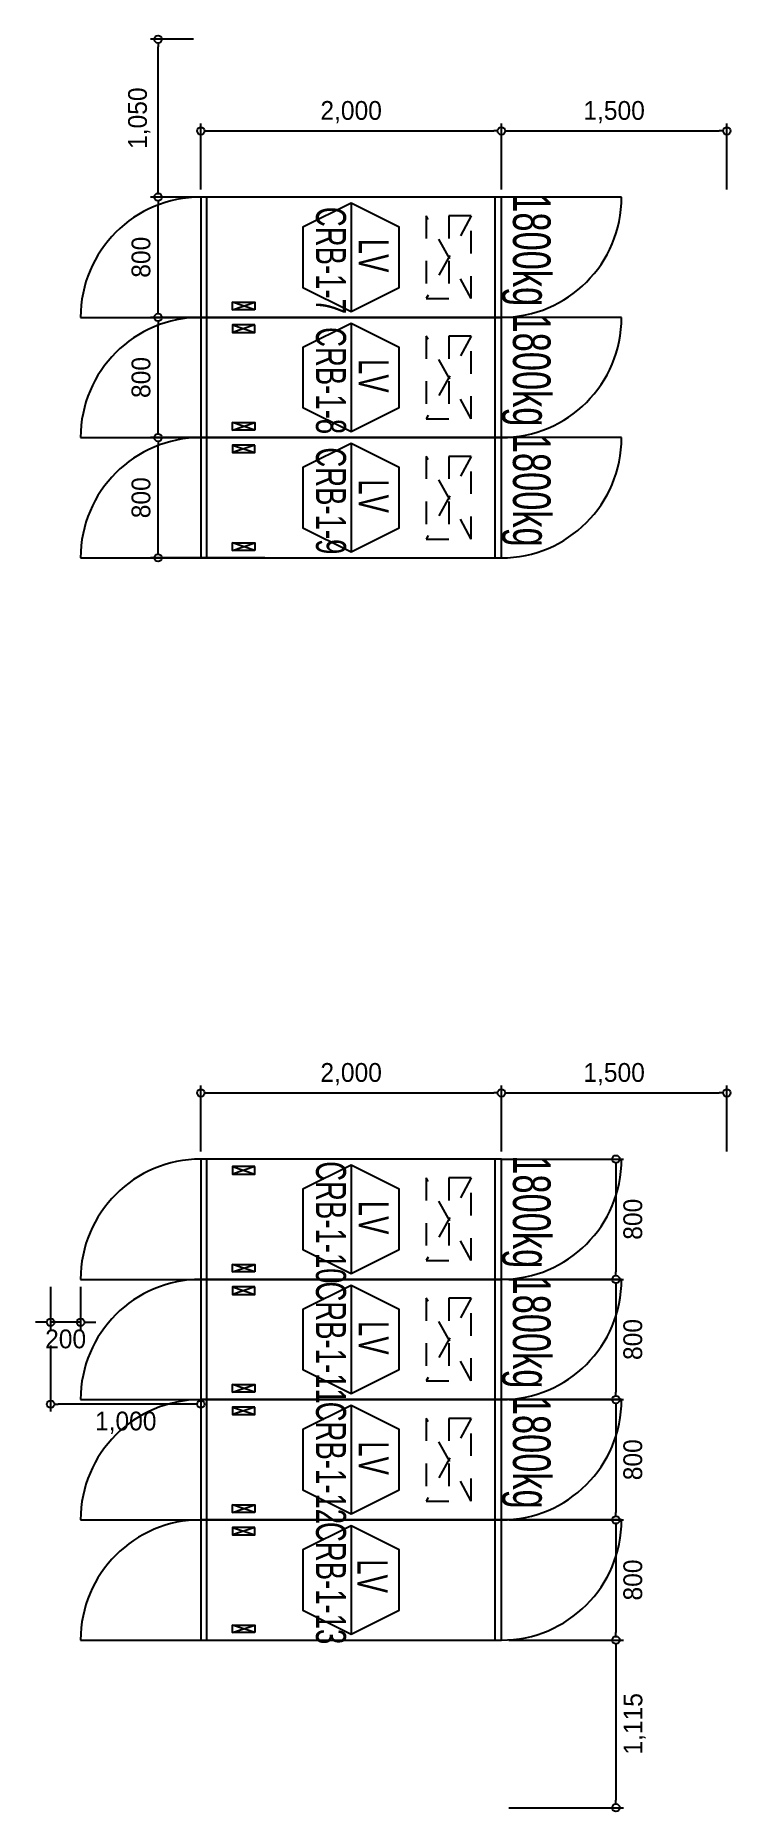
# Model space of a CAD drawing. Header units: millimetres. Extents: x 89978 to 501025, y -351975 to 835730.
# Drawn here: x 136704 to 141329, y 823915 to 835730 of the extents above; entities that cross this region are included whole.
import ezdxf
from ezdxf.enums import TextEntityAlignment as Align

# ---------------------------------------------------------------- set-up
doc = ezdxf.new("R2010")
doc.units = ezdxf.units.MM
doc.header["$LTSCALE"] = 150
doc.linetypes.add('D1', pattern=[3, 1, -1, 1])
doc.layers.get('Defpoints').update_dxf_attribs({"color": 150})
for name, color, linetype in [('------00 Switch Gear', 3, 'Continuous'), ('------00 Switch Gear_Number', 1, 'Continuous'), ('-----36 Dimension', 1, 'Continuous'), ('20251030_전기하중검토', 241, 'Continuous')]:
    doc.layers.add(name, color=color, linetype=linetype)
doc.layers.add('NOPLOT', color=191, linetype='Continuous', plot=False)
doc.styles.add('ELEC', font='')
doc.styles.get('ELEC').set_extended_font_data('Dotum')
doc.dimstyles.new('ELEC', dxfattribs={"dimscale": 100, "dimtxt": 2, "dimasz": 1, "dimexe": 2, "dimexo": 1, "dimgap": 1, "dimtad": 1, "dimdec": 0, "dimrnd": 0.25, "dimzin": 9, "dimdsep": 32, "dimlunit": 6, "dimtxsty": 'ELEC', "dimblk": 'Z_DOT', "dimcen": 3, "dimclrd": 7, "dimclre": 7, "dimclrt": 3, "dimadec": 0, "dimazin": 0, "dimtfac": 1, "dimtdec": 0, "dimtix": 1, "dimtmove": 2, "dimatfit": 1, "dimfxl": 1, "dimarcsym": 0})

msp = doc.modelspace()

# ---------------------------------------------------------------- texts
at = {"layer": '------00 Switch Gear_Number', "color": 0, "style": 'ELEC', "width": 0.7}
for s, p in [('CRB-1-7', (138670.1, 834234.2)), ('LV', (138954.8, 834266)), ('CRB-1-8', (138670.1, 833434.2)), ('LV', (138954.8, 833466)), ('CRB-1-9', (138670.1, 832634.2)), ('LV', (138954.8, 832666)), ('CRB-1-10', (138670.1, 827834.2)), ('LV', (138954.8, 827866)), ('CRB-1-11', (138670.1, 827034.2)), ('LV', (138954.8, 827066)), ('CRB-1-12', (138670.1, 826234.2)), ('LV', (138954.8, 826266)), ('CRB-1-13', (138670.1, 825434.2)), ('LV', (138946.3, 825481))]:
    msp.add_text(s, height=200, rotation=270, dxfattribs=at).set_placement(p, align=Align.MIDDLE_CENTER)
at = {"layer": '20251030_전기하중검토', "style": 'ELEC', "width": 0.7}
for p in [(139975, 834305), (139975, 833505), (139975, 832705), (139975, 827905), (139975, 827105), (139975, 826305)]:
    msp.add_text('1800kg', height=250, rotation=270, dxfattribs=at).set_placement(p, align=Align.MIDDLE)

# ---------------------------------------------------------------- blocks, each defined once
blk = doc.blocks.new('_DOTBLANK')
at = {"color": 0, "linetype": 'ByBlock'}
blk.add_line((-0.5, 0), (-1, 0), dxfattribs=at)
blk.add_circle((0, 0), 0.5, dxfattribs=at)
blk = doc.blocks.new('*D33')
at = {"layer": '-----36 Dimension', "color": 0, "lineweight": -2, "transparency": 16777216}
for p, q in [((139856, 826655), (140616, 826655)), ((140566, 826605), (140566, 825905)), ((139854, 825855), (140616, 825855))]:
    blk.add_line(p, q, dxfattribs=at)
at = {"layer": 'Defpoints', "color": 0, "transparency": 16777216}
for p in [(139806, 826655), (139804, 825855), (140566, 825855)]:
    blk.add_point(p, dxfattribs=at)
at = {"layer": '-----36 Dimension', "color": 0, "lineweight": -2, "transparency": 16777216, "xscale": 50, "yscale": 50, "zscale": 50}
for p, rotation in [((140566, 826655), 90), ((140566, 825855), 270)]:
    blk.add_blockref('_DOTBLANK', p, dxfattribs=dict(at, rotation=rotation))
at = {"layer": '-----36 Dimension', "color": 0, "transparency": 16777216, "insert": (140679, 826255), "char_height": 125, "attachment_point": 5, "rotation": 90, "style": 'ELEC'}
blk.add_mtext('800', dxfattribs=at)
blk = doc.blocks.new('Z_DOT')
for p, q in [((-2, 0), (2, 0)), ((0, -2), (0, 2))]:
    blk.add_line(p, q)
for radius in [2.5, 1.25]:
    blk.add_circle((0, 0), radius)
blk = doc.blocks.new('*D34')
at = {"layer": '-----36 Dimension', "color": 0, "lineweight": -2, "transparency": 16777216}
for p, q in [((139856, 827455), (140616, 827455)), ((140566, 827405), (140566, 826705)), ((139854, 826655), (140616, 826655))]:
    blk.add_line(p, q, dxfattribs=at)
at = {"layer": 'Defpoints', "color": 0, "transparency": 16777216}
for p in [(139806, 827455), (139804, 826655), (140566, 826655)]:
    blk.add_point(p, dxfattribs=at)
at = {"layer": '-----36 Dimension', "color": 0, "lineweight": -2, "transparency": 16777216, "xscale": 50, "yscale": 50, "zscale": 50}
for p, rotation in [((140566, 827455), 90), ((140566, 826655), 270)]:
    blk.add_blockref('_DOTBLANK', p, dxfattribs=dict(at, rotation=rotation))
at = {"layer": '-----36 Dimension', "color": 0, "transparency": 16777216, "insert": (140679, 827055), "char_height": 125, "attachment_point": 5, "rotation": 90, "style": 'ELEC'}
blk.add_mtext('800', dxfattribs=at)
blk = doc.blocks.new('*D35')
at = {"layer": '-----36 Dimension', "color": 0, "lineweight": -2, "transparency": 16777216}
for p, q in [((139856, 828255), (140616, 828255)), ((140566, 828205), (140566, 827505)), ((139854, 827455), (140616, 827455))]:
    blk.add_line(p, q, dxfattribs=at)
at = {"layer": 'Defpoints', "color": 0, "transparency": 16777216}
for p in [(139806, 828255), (139804, 827455), (140566, 827455)]:
    blk.add_point(p, dxfattribs=at)
at = {"layer": '-----36 Dimension', "color": 0, "lineweight": -2, "transparency": 16777216, "xscale": 50, "yscale": 50, "zscale": 50}
for p, rotation in [((140566, 828255), 90), ((140566, 827455), 270)]:
    blk.add_blockref('_DOTBLANK', p, dxfattribs=dict(at, rotation=rotation))
at = {"layer": '-----36 Dimension', "color": 0, "transparency": 16777216, "insert": (140679, 827855), "char_height": 125, "attachment_point": 5, "rotation": 90, "style": 'ELEC'}
blk.add_mtext('800', dxfattribs=at)
blk = doc.blocks.new('*D36')
at = {"layer": '-----36 Dimension', "color": 0, "lineweight": -2, "transparency": 16777216}
for p, q in [((138231, 834655), (137469, 834655)), ((137519, 833905), (137519, 834605)), ((138229, 833855), (137469, 833855))]:
    blk.add_line(p, q, dxfattribs=at)
at = {"layer": 'Defpoints', "color": 0, "transparency": 16777216}
for p in [(137519, 834655), (138281, 834655), (138279, 833855)]:
    blk.add_point(p, dxfattribs=at)
at = {"layer": '-----36 Dimension', "color": 0, "lineweight": -2, "transparency": 16777216, "xscale": 50, "yscale": 50, "zscale": 50}
for p, rotation in [((137519, 834655), 90), ((137519, 833855), 270)]:
    blk.add_blockref('_DOTBLANK', p, dxfattribs=dict(at, rotation=rotation))
at = {"layer": '-----36 Dimension', "color": 0, "transparency": 16777216, "insert": (137406, 834255), "char_height": 125, "attachment_point": 5, "rotation": 90, "style": 'ELEC'}
blk.add_mtext('800', dxfattribs=at)
blk = doc.blocks.new('*D37')
at = {"layer": '-----36 Dimension', "color": 0, "lineweight": -2, "transparency": 16777216}
for p, q in [((138231, 833855), (137469, 833855)), ((137519, 833105), (137519, 833805)), ((138229, 833055), (137469, 833055))]:
    blk.add_line(p, q, dxfattribs=at)
at = {"layer": 'Defpoints', "color": 0, "transparency": 16777216}
for p in [(137519, 833855), (138281, 833855), (138279, 833055)]:
    blk.add_point(p, dxfattribs=at)
at = {"layer": '-----36 Dimension', "color": 0, "lineweight": -2, "transparency": 16777216, "xscale": 50, "yscale": 50, "zscale": 50}
for p, rotation in [((137519, 833855), 90), ((137519, 833055), 270)]:
    blk.add_blockref('_DOTBLANK', p, dxfattribs=dict(at, rotation=rotation))
at = {"layer": '-----36 Dimension', "color": 0, "transparency": 16777216, "insert": (137406, 833455), "char_height": 125, "attachment_point": 5, "rotation": 90, "style": 'ELEC'}
blk.add_mtext('800', dxfattribs=at)
blk = doc.blocks.new('*D38')
at = {"layer": '-----36 Dimension', "color": 0, "lineweight": -2, "transparency": 16777216}
for p, q in [((138231, 833055), (137469, 833055)), ((137519, 832305), (137519, 833005)), ((138229, 832255), (137469, 832255))]:
    blk.add_line(p, q, dxfattribs=at)
at = {"layer": 'Defpoints', "color": 0, "transparency": 16777216}
for p in [(137519, 833055), (138281, 833055), (138279, 832255)]:
    blk.add_point(p, dxfattribs=at)
at = {"layer": '-----36 Dimension', "color": 0, "lineweight": -2, "transparency": 16777216, "xscale": 50, "yscale": 50, "zscale": 50}
for p, rotation in [((137519, 833055), 90), ((137519, 832255), 270)]:
    blk.add_blockref('_DOTBLANK', p, dxfattribs=dict(at, rotation=rotation))
at = {"layer": '-----36 Dimension', "color": 0, "transparency": 16777216, "insert": (137406, 832655), "char_height": 125, "attachment_point": 5, "rotation": 90, "style": 'ELEC'}
blk.add_mtext('800', dxfattribs=at)
blk = doc.blocks.new('*D61')
at = {"layer": '-----36 Dimension', "color": 0, "lineweight": -2, "transparency": 16777216}
for p, q in [((137804, 828305), (137804, 828745)), ((139804, 828305), (139804, 828745)), ((137854, 828695), (139754, 828695))]:
    blk.add_line(p, q, dxfattribs=at)
at = {"layer": 'Defpoints', "color": 0, "transparency": 16777216}
for p in [(139804, 828695), (137804, 828255), (139804, 828255)]:
    blk.add_point(p, dxfattribs=at)
at = {"layer": '-----36 Dimension', "color": 0, "lineweight": -2, "transparency": 16777216, "xscale": 50, "yscale": 50, "zscale": 50, "rotation": 180}
blk.add_blockref('_DOTBLANK', (137804, 828695), dxfattribs=at)
at = {"layer": '-----36 Dimension', "color": 0, "lineweight": -2, "transparency": 16777216, "xscale": 50, "yscale": 50, "zscale": 50}
blk.add_blockref('_DOTBLANK', (139804, 828695), dxfattribs=at)
at = {"layer": '-----36 Dimension', "color": 0, "transparency": 16777216, "insert": (138804, 828820), "char_height": 125, "attachment_point": 5, "style": 'ELEC'}
blk.add_mtext('2,000', dxfattribs=at)
blk = doc.blocks.new('*D62')
at = {"layer": '-----36 Dimension', "color": 0, "lineweight": -2, "transparency": 16777216}
for p, q in [((136804, 827015), (136804, 826575)), ((137804, 827015), (137804, 826575)), ((137754, 826625), (136854, 826625))]:
    blk.add_line(p, q, dxfattribs=at)
at = {"layer": 'Defpoints', "color": 0, "transparency": 16777216}
for p in [(136804, 827065), (137804, 827065), (136804, 826625)]:
    blk.add_point(p, dxfattribs=at)
at = {"layer": '-----36 Dimension', "color": 0, "lineweight": -2, "transparency": 16777216, "xscale": 50, "yscale": 50, "zscale": 50, "rotation": 180}
blk.add_blockref('_DOTBLANK', (136804, 826625), dxfattribs=at)
at = {"layer": '-----36 Dimension', "color": 0, "lineweight": -2, "transparency": 16777216, "xscale": 50, "yscale": 50, "zscale": 50}
blk.add_blockref('_DOTBLANK', (137804, 826625), dxfattribs=at)
at = {"layer": '-----36 Dimension', "color": 0, "transparency": 16777216, "insert": (137304, 826501), "char_height": 125, "attachment_point": 5, "style": 'ELEC'}
blk.add_mtext('1,000', dxfattribs=at)
blk = doc.blocks.new('*D93')
at = {"layer": '-----36 Dimension', "color": 0, "lineweight": -2, "transparency": 16777216}
for p, q in [((136804, 827405), (136804, 827120)), ((137004, 827405), (137004, 827120)), ((136754, 827170), (136704, 827170)), ((137004, 827170), (136804, 827170)), ((137054, 827170), (137104, 827170))]:
    blk.add_line(p, q, dxfattribs=at)
at = {"layer": 'Defpoints', "color": 0, "transparency": 16777216}
for p in [(136804, 827455), (137004, 827455), (136804, 827170)]:
    blk.add_point(p, dxfattribs=at)
at = {"layer": '-----36 Dimension', "color": 0, "lineweight": -2, "transparency": 16777216, "xscale": 50, "yscale": 50, "zscale": 50}
blk.add_blockref('_DOTBLANK', (136804, 827170), dxfattribs=at)
at = {"layer": '-----36 Dimension', "color": 0, "lineweight": -2, "transparency": 16777216, "xscale": 50, "yscale": 50, "zscale": 50, "rotation": 180}
blk.add_blockref('_DOTBLANK', (137004, 827170), dxfattribs=at)
at = {"layer": '-----36 Dimension', "color": 0, "transparency": 16777216, "insert": (136904, 827058), "char_height": 125, "attachment_point": 5, "style": 'ELEC'}
blk.add_mtext('200', dxfattribs=at)
blk = doc.blocks.new('*D64')
at = {"layer": '-----36 Dimension', "color": 0, "lineweight": -2, "transparency": 16777216}
for p, q in [((137754, 835705), (137469, 835705)), ((137519, 834705), (137519, 835655)), ((137754, 834655), (137469, 834655))]:
    blk.add_line(p, q, dxfattribs=at)
at = {"layer": 'Defpoints', "color": 0, "transparency": 16777216}
for p in [(137519, 835705), (137804, 835705), (137804, 834655)]:
    blk.add_point(p, dxfattribs=at)
at = {"layer": '-----36 Dimension', "color": 0, "lineweight": -2, "transparency": 16777216, "xscale": 50, "yscale": 50, "zscale": 50}
for p, rotation in [((137519, 835705), 90), ((137519, 834655), 270)]:
    blk.add_blockref('_DOTBLANK', p, dxfattribs=dict(at, rotation=rotation))
at = {"layer": '-----36 Dimension', "color": 0, "transparency": 16777216, "insert": (137394, 835180), "char_height": 125, "attachment_point": 5, "rotation": 90, "style": 'ELEC'}
blk.add_mtext('1,050', dxfattribs=at)
blk = doc.blocks.new('A$C28eb9c49')
at = {"layer": '------00 Switch Gear'}
for p, q in [((0, 3600), (0, 2758)), ((800, 2760), (0, 2760)), ((50, 1010), (100, 1160)), ((50, 1160), (100, 1010)), ((750, 1010), (700, 1160)), ((750, 1160), (700, 1010)), ((800, 840), (0, 840)), ((800, 0), (800, 842))]:
    blk.add_line(p, q, dxfattribs=at)
at = {"layer": '------00 Switch Gear', "elevation": 0}
for points in [[(800, 2800), (0, 2800), (0, 800), (800, 800)], [(50, 1160), (50, 1010), (100, 1010), (100, 1160)], [(750, 1160), (750, 1010), (700, 1010), (700, 1160)]]:
    blk.add_lwpolyline(points, close=True, dxfattribs=at)
at = {"layer": '------00 Switch Gear'}
for centre, start, end in [((0, 2800), 0, 90), ((800, 800), 180, 270)]:
    blk.add_arc(centre, 800, start, end, dxfattribs=at)
blk = doc.blocks.new('*D2500')
at = {"layer": '-----36 Dimension', "color": 0, "lineweight": -2, "transparency": 16777216}
for p, q in [((139804, 828305), (139804, 828745)), ((141304, 828305), (141304, 828745)), ((139854, 828695), (141254, 828695))]:
    blk.add_line(p, q, dxfattribs=at)
at = {"layer": 'Defpoints', "color": 0, "transparency": 16777216}
for p in [(141304, 828695), (139804, 828255), (141304, 828255)]:
    blk.add_point(p, dxfattribs=at)
at = {"layer": '-----36 Dimension', "color": 0, "lineweight": -2, "transparency": 16777216, "xscale": 50, "yscale": 50, "zscale": 50, "rotation": 180}
blk.add_blockref('_DOTBLANK', (139804, 828695), dxfattribs=at)
at = {"layer": '-----36 Dimension', "color": 0, "lineweight": -2, "transparency": 16777216, "xscale": 50, "yscale": 50, "zscale": 50}
blk.add_blockref('_DOTBLANK', (141304, 828695), dxfattribs=at)
at = {"layer": '-----36 Dimension', "color": 0, "transparency": 16777216, "insert": (140554, 828820), "char_height": 125, "attachment_point": 5, "style": 'ELEC'}
blk.add_mtext('1,500', dxfattribs=at)
blk = doc.blocks.new('*D2501')
at = {"layer": '-----36 Dimension', "color": 0, "lineweight": -2, "transparency": 16777216}
for p, q in [((137804, 834705), (137804, 835145)), ((137854, 835095), (139754, 835095)), ((139804, 834705), (139804, 835145))]:
    blk.add_line(p, q, dxfattribs=at)
at = {"layer": 'Defpoints', "color": 0, "transparency": 16777216}
for p in [(139804, 835095), (137804, 834655), (139804, 834655)]:
    blk.add_point(p, dxfattribs=at)
at = {"layer": '-----36 Dimension', "color": 0, "lineweight": -2, "transparency": 16777216, "xscale": 50, "yscale": 50, "zscale": 50, "rotation": 180}
blk.add_blockref('_DOTBLANK', (137804, 835095), dxfattribs=at)
at = {"layer": '-----36 Dimension', "color": 0, "lineweight": -2, "transparency": 16777216, "xscale": 50, "yscale": 50, "zscale": 50}
blk.add_blockref('_DOTBLANK', (139804, 835095), dxfattribs=at)
at = {"layer": '-----36 Dimension', "color": 0, "transparency": 16777216, "insert": (138804, 835220), "char_height": 125, "attachment_point": 5, "style": 'ELEC'}
blk.add_mtext('2,000', dxfattribs=at)
blk = doc.blocks.new('*D2502')
at = {"layer": '-----36 Dimension', "color": 0, "lineweight": -2, "transparency": 16777216}
for p, q in [((139804, 834705), (139804, 835145)), ((139854, 835095), (141254, 835095)), ((141304, 834705), (141304, 835145))]:
    blk.add_line(p, q, dxfattribs=at)
at = {"layer": 'Defpoints', "color": 0, "transparency": 16777216}
for p in [(141304, 835095), (139804, 834655), (141304, 834655)]:
    blk.add_point(p, dxfattribs=at)
at = {"layer": '-----36 Dimension', "color": 0, "lineweight": -2, "transparency": 16777216, "xscale": 50, "yscale": 50, "zscale": 50, "rotation": 180}
blk.add_blockref('_DOTBLANK', (139804, 835095), dxfattribs=at)
at = {"layer": '-----36 Dimension', "color": 0, "lineweight": -2, "transparency": 16777216, "xscale": 50, "yscale": 50, "zscale": 50}
blk.add_blockref('_DOTBLANK', (141304, 835095), dxfattribs=at)
at = {"layer": '-----36 Dimension', "color": 0, "transparency": 16777216, "insert": (140554, 835220), "char_height": 125, "attachment_point": 5, "style": 'ELEC'}
blk.add_mtext('1,500', dxfattribs=at)
blk = doc.blocks.new('*D2504')
at = {"layer": '-----36 Dimension', "color": 0, "lineweight": -2, "transparency": 16777216}
for p, q in [((139856, 825855), (140616, 825855)), ((140566, 825805), (140566, 825105)), ((139854, 825055), (140616, 825055))]:
    blk.add_line(p, q, dxfattribs=at)
at = {"layer": 'Defpoints', "color": 0, "transparency": 16777216}
for p in [(139806, 825855), (139804, 825055), (140566, 825055)]:
    blk.add_point(p, dxfattribs=at)
at = {"layer": '-----36 Dimension', "color": 0, "lineweight": -2, "transparency": 16777216, "xscale": 50, "yscale": 50, "zscale": 50}
for p, rotation in [((140566, 825855), 90), ((140566, 825055), 270)]:
    blk.add_blockref('_DOTBLANK', p, dxfattribs=dict(at, rotation=rotation))
at = {"layer": '-----36 Dimension', "color": 0, "transparency": 16777216, "insert": (140679, 825455), "char_height": 125, "attachment_point": 5, "rotation": 90, "style": 'ELEC'}
blk.add_mtext('800', dxfattribs=at)
blk = doc.blocks.new('*D2505')
at = {"layer": '-----36 Dimension', "color": 0, "lineweight": -2, "transparency": 16777216}
for p, q in [((139856, 825055), (140616, 825055)), ((140566, 825005), (140566, 823990)), ((139854, 823940), (140616, 823940))]:
    blk.add_line(p, q, dxfattribs=at)
at = {"layer": 'Defpoints', "color": 0, "transparency": 16777216}
for p in [(139806, 825055, 0), (139804, 823940), (140566, 823940)]:
    blk.add_point(p, dxfattribs=at)
at = {"layer": '-----36 Dimension', "color": 0, "lineweight": -2, "transparency": 16777216, "xscale": 50, "yscale": 50, "zscale": 50}
for p, rotation in [((140566, 825055), 90), ((140566, 823940), 270)]:
    blk.add_blockref('_DOTBLANK', p, dxfattribs=dict(at, rotation=rotation))
at = {"layer": '-----36 Dimension', "color": 0, "transparency": 16777216, "insert": (140691, 824498), "char_height": 125, "attachment_point": 5, "rotation": 90, "style": 'ELEC'}
blk.add_mtext('1,115', dxfattribs=at)

# ---------------------------------------------------------------- dimensions: what is measured, and where the dimension line sits
at = {"layer": '-----36 Dimension'}
for base, p1, p2, angle, picture, middle in [((137518.7, 835705), (137803.6, 834655), (137803.6, 835705), 270, '*D64', (137394, 835180)), ((139803.6, 835094.9), (137803.6, 834655), (139803.6, 834655), 180, '*D2501', (138803.6, 835219.5)), ((141303.6, 835094.9), (139803.6, 834655), (141303.6, 834655), 180, '*D2502', (140553.6, 835219.5)), ((137518.7, 834655), (138279.2, 833855), (138281.4, 834655), 90, '*D36', (137406.1, 834255)), ((137518.7, 833855), (138279.2, 833055), (138281.4, 833855), 90, '*D37', (137406.1, 833455)), ((137518.7, 833055), (138279.2, 832255), (138281.4, 833055), 90, '*D38', (137406.1, 832655)), ((139803.6, 828694.9), (137803.6, 828255), (139803.6, 828255), 180, '*D61', (138803.6, 828819.5)), ((141303.6, 828694.9), (139803.6, 828255), (141303.6, 828255), 180, '*D2500', (140553.6, 828819.5)), ((140566.3, 827455), (139805.7, 828255), (139803.6, 827455), 270, '*D35', (140678.9, 827855)), ((140566.3, 826655), (139805.7, 827455), (139803.6, 826655), 270, '*D34', (140678.9, 827055)), ((140566.3, 825855), (139805.7, 826655), (139803.6, 825855), 270, '*D33', (140678.9, 826255)), ((140566.3, 825055), (139805.7, 825855), (139803.6, 825055), 270, '*D2504', (140678.9, 825455)), ((140566.3, 823940), (139805.7, 825055, 0), (139803.6, 823940), 270, '*D2505', (140690.9, 824497.5))]:
    dim = msp.add_linear_dim(base=base, p1=p1, p2=p2, angle=angle, dimstyle='ELEC', override={"dimscale": 50, "dimtxt": 2.5, "dimexe": 1, "dimtad": 2, "dimblk1": 'DOTBLANK', "dimblk2": 'DOTBLANK', "dimsah": 1, "dimclrd": 0, "dimclre": 0, "dimclrt": 0}, dxfattribs=at)
    dim.commit()
    dim.dimension.update_dxf_attribs({"geometry": picture, "text_midpoint": middle})
for base, p1, p2, picture, middle in [((136803.6, 827170.1), (137003.6, 827455), (136803.6, 827455), '*D93', (136903.6, 827057.5)), ((136803.6, 826625.3), (137803.6, 827065.2), (136803.6, 827065.2), '*D62', (137303.6, 826500.6))]:
    dim = msp.add_linear_dim(base=base, p1=p1, p2=p2, dimstyle='ELEC', override={"dimscale": 50, "dimtxt": 2.5, "dimexe": 1, "dimtad": 2, "dimblk1": 'DOTBLANK', "dimblk2": 'DOTBLANK', "dimsah": 1, "dimclrd": 0, "dimclre": 0, "dimclrt": 0}, dxfattribs=at)
    dim.commit()
    dim.dimension.update_dxf_attribs({"geometry": picture, "text_midpoint": middle})

# ---------------------------------------------------------------- linework, layer by layer
at = {"layer": '------00 Switch Gear'}
for p, q in [((137843.6, 833855), (137843.6, 834655)), ((140603.6, 834655), (139761.6, 834655)), ((139763.6, 833855), (139763.6, 834655)), ((138013.6, 833905), (138163.6, 833955)), ((138163.6, 833905), (138013.6, 833955)), ((137003.6, 833855), (137845.6, 833855)), ((137843.6, 833055), (137843.6, 833855)), ((138013.6, 833805), (138163.6, 833755)), ((138163.6, 833805), (138013.6, 833755)), ((140603.6, 833855), (139761.6, 833855)), ((139763.6, 833055), (139763.6, 833855)), ((138013.6, 833105), (138163.6, 833155)), ((138163.6, 833105), (138013.6, 833155)), ((137003.6, 833055), (137845.6, 833055)), ((137843.6, 832255), (137843.6, 833055)), ((138013.6, 833005), (138163.6, 832955)), ((138163.6, 833005), (138013.6, 832955)), ((140603.6, 833055), (139761.6, 833055)), ((139763.6, 832255), (139763.6, 833055)), ((137003.6, 832255), (137845.6, 832255)), ((138013.6, 832305), (138163.6, 832355)), ((138163.6, 832305), (138013.6, 832355)), ((137843.6, 827455), (137843.6, 828255)), ((139763.6, 827455), (139763.6, 828255)), ((139803.6, 828255), (140603.6, 828255)), ((138013.6, 828205), (138163.6, 828155)), ((138163.6, 828205), (138013.6, 828155)), ((138013.6, 827505), (138163.6, 827555)), ((138163.6, 827505), (138013.6, 827555)), ((137003.6, 827455), (137845.6, 827455)), ((137843.6, 826655), (137843.6, 827455)), ((138013.6, 827405), (138163.6, 827355)), ((138163.6, 827405), (138013.6, 827355)), ((140603.6, 827455), (139761.6, 827455)), ((139763.6, 826655), (139763.6, 827455)), ((138013.6, 826705), (138163.6, 826755)), ((138163.6, 826705), (138013.6, 826755)), ((137003.6, 826655), (137845.6, 826655)), ((137843.6, 825855), (137843.6, 826655)), ((138013.6, 826605), (138163.6, 826555)), ((138163.6, 826605), (138013.6, 826555)), ((140603.6, 826655), (139761.6, 826655)), ((139763.6, 825855), (139763.6, 826655)), ((138013.6, 825905), (138163.6, 825955)), ((138163.6, 825905), (138013.6, 825955)), ((137003.6, 825855), (137845.6, 825855))]:
    msp.add_line(p, q, dxfattribs=at)
at = {"layer": '------00 Switch Gear', "elevation": 0}
for points in [[(139803.6, 833855), (139803.6, 834655), (137803.6, 834655), (137803.6, 833855)], [(138163.6, 833905), (138013.6, 833905), (138013.6, 833955), (138163.6, 833955)], [(139803.6, 833055), (139803.6, 833855), (137803.6, 833855), (137803.6, 833055)], [(138163.6, 833805), (138013.6, 833805), (138013.6, 833755), (138163.6, 833755)], [(138163.6, 833105), (138013.6, 833105), (138013.6, 833155), (138163.6, 833155)], [(139803.6, 832255), (139803.6, 833055), (137803.6, 833055), (137803.6, 832255)], [(138163.6, 833005), (138013.6, 833005), (138013.6, 832955), (138163.6, 832955)], [(138163.6, 832305), (138013.6, 832305), (138013.6, 832355), (138163.6, 832355)], [(139803.6, 827455), (139803.6, 828255), (137803.6, 828255), (137803.6, 827455)], [(138163.6, 828205), (138013.6, 828205), (138013.6, 828155), (138163.6, 828155)], [(138163.6, 827505), (138013.6, 827505), (138013.6, 827555), (138163.6, 827555)], [(139803.6, 826655), (139803.6, 827455), (137803.6, 827455), (137803.6, 826655)], [(138163.6, 827405), (138013.6, 827405), (138013.6, 827355), (138163.6, 827355)], [(138163.6, 826705), (138013.6, 826705), (138013.6, 826755), (138163.6, 826755)], [(139803.6, 825855), (139803.6, 826655), (137803.6, 826655), (137803.6, 825855)], [(138163.6, 826605), (138013.6, 826605), (138013.6, 826555), (138163.6, 826555)], [(138163.6, 825905), (138013.6, 825905), (138013.6, 825955), (138163.6, 825955)]]:
    msp.add_lwpolyline(points, close=True, dxfattribs=at)
at = {"layer": '------00 Switch Gear'}
for centre, start, end in [((137803.6, 833855), 90, 180), ((139803.6, 834655), 270, 0), ((137803.6, 833055), 90, 180), ((139803.6, 833855), 270, 0), ((137803.6, 832255), 90, 180), ((139803.6, 833055), 270, 0), ((137803.6, 827455), 90, 180), ((139803.6, 828255), 270, 0), ((137803.6, 826655), 90, 180), ((139803.6, 827455), 270, 0), ((137803.6, 825855), 90, 180), ((139803.6, 826655), 270, 0)]:
    msp.add_arc(centre, 800, start, end, dxfattribs=at)
at = {"layer": '------00 Switch Gear_Number', "color": 1, "elevation": 0}
for points in [[(138803.6, 834615), (138803.6, 833895), (139123.6, 834054.7), (139123.6, 834455.4), (138803.6, 834615), (138483.6, 834455.4), (138483.6, 834054.7), (138803.6, 833895)], [(138803.6, 833815), (138803.6, 833095), (139123.6, 833254.7), (139123.6, 833655.4), (138803.6, 833815), (138483.6, 833655.4), (138483.6, 833254.7), (138803.6, 833095)], [(138803.6, 833015), (138803.6, 832295), (139123.6, 832454.7), (139123.6, 832855.4), (138803.6, 833015), (138483.6, 832855.4), (138483.6, 832454.7), (138803.6, 832295)], [(138803.6, 828215), (138803.6, 827495), (139123.6, 827654.7), (139123.6, 828055.4), (138803.6, 828215), (138483.6, 828055.4), (138483.6, 827654.7), (138803.6, 827495)], [(138803.6, 827415), (138803.6, 826695), (139123.6, 826854.7), (139123.6, 827255.4), (138803.6, 827415), (138483.6, 827255.4), (138483.6, 826854.7), (138803.6, 826695)], [(138803.6, 826615), (138803.6, 825895), (139123.6, 826054.7), (139123.6, 826455.4), (138803.6, 826615), (138483.6, 826455.4), (138483.6, 826054.7), (138803.6, 825895)], [(138803.6, 825815), (138803.6, 825095), (139123.6, 825254.7), (139123.6, 825655.4), (138803.6, 825815), (138483.6, 825655.4), (138483.6, 825254.7), (138803.6, 825095)]]:
    msp.add_lwpolyline(points, dxfattribs=at)
at = {"layer": 'NOPLOT', "linetype": 'D1'}
for p, q in [((139603.6, 834530), (139303.6, 833980)), ((139603.6, 833980), (139303.6, 834530)), ((139453.6, 834530), (139453.6, 833980)), ((139603.6, 833730), (139303.6, 833180)), ((139603.6, 833180), (139303.6, 833730)), ((139453.6, 833730), (139453.6, 833180)), ((139603.6, 832930), (139303.6, 832380)), ((139603.6, 832380), (139303.6, 832930)), ((139453.6, 832930), (139453.6, 832380)), ((139603.6, 828130), (139303.6, 827580)), ((139603.6, 827580), (139303.6, 828130)), ((139453.6, 828130), (139453.6, 827580)), ((139603.6, 827330), (139303.6, 826780)), ((139603.6, 826780), (139303.6, 827330)), ((139453.6, 827330), (139453.6, 826780)), ((139603.6, 826530), (139303.6, 825980)), ((139603.6, 825980), (139303.6, 826530)), ((139453.6, 826530), (139453.6, 825980))]:
    msp.add_line(p, q, dxfattribs=at)
at = {"layer": 'NOPLOT', "linetype": 'D1', "elevation": 0}
for points in [[(139303.6, 834530), (139303.6, 833980), (139603.6, 833980), (139603.6, 834530)], [(139303.6, 833730), (139303.6, 833180), (139603.6, 833180), (139603.6, 833730)], [(139303.6, 832930), (139303.6, 832380), (139603.6, 832380), (139603.6, 832930)], [(139303.6, 828130), (139303.6, 827580), (139603.6, 827580), (139603.6, 828130)], [(139303.6, 827330), (139303.6, 826780), (139603.6, 826780), (139603.6, 827330)], [(139303.6, 826530), (139303.6, 825980), (139603.6, 825980), (139603.6, 826530)]]:
    msp.add_lwpolyline(points, close=True, dxfattribs=at)

# ---------------------------------------------------------------- block references
at = {"layer": '------00 Switch Gear', "rotation": 270}
msp.add_blockref('A$C28eb9c49', (137003.6, 825855), dxfattribs=at)

msp.set_redraw_order([(e.dxf.handle, doc.entitydb.next_handle()) for e in msp.query("TEXT MTEXT ATTDEF DIMENSION ARC_DIMENSION")])  # texts and dimensions are drawn at this point

doc.saveas('drawing.dxf')
